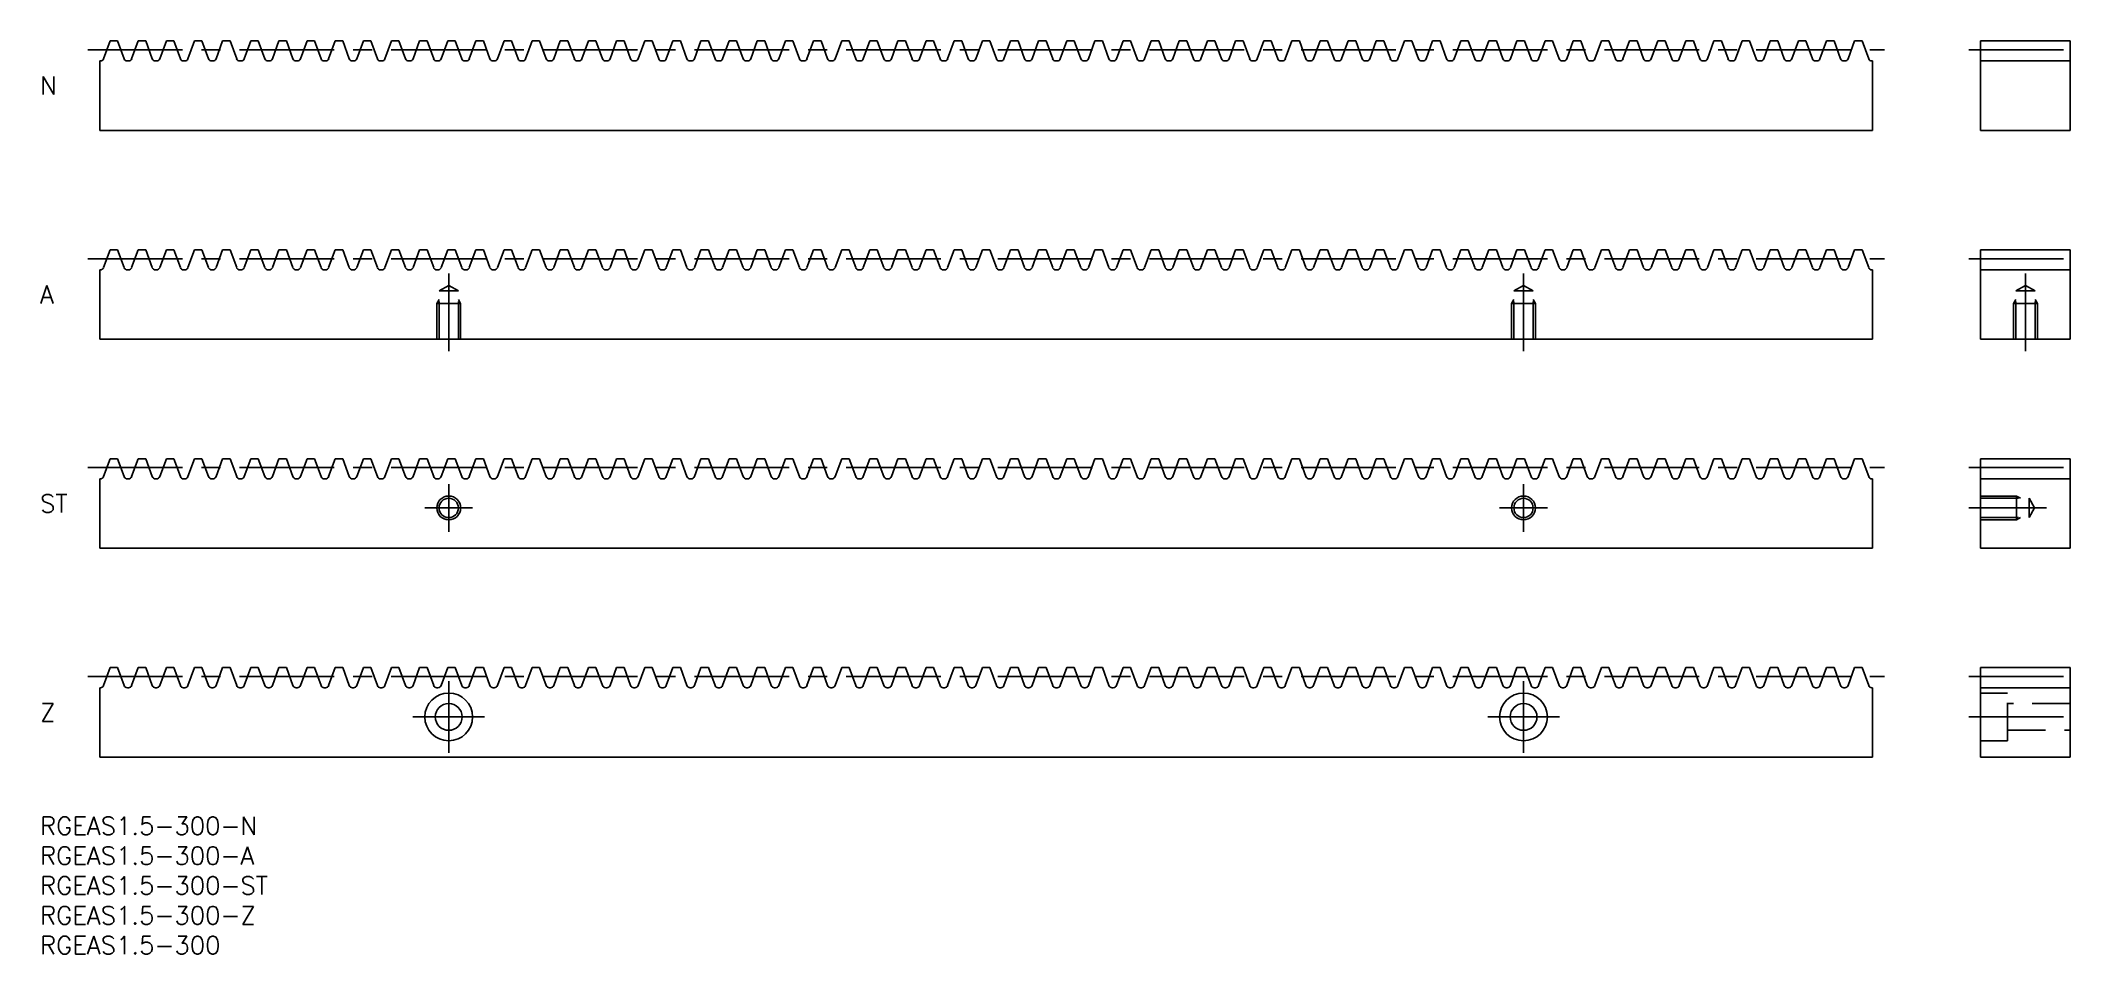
# Model space of a CAD drawing. Extents: x 0 to 342, y -23 to 130.
import ezdxf

# ---------------------------------------------------------------- set-up
doc = ezdxf.new("R2010")
doc.units = 0
doc.header["$LTSCALE"] = 0.5
doc.linetypes.add('CENTER', pattern=[50.8, 31.75, -6.35, 6.35, -6.35])
doc.linetypes.add('DASHED', pattern=[19.05, 12.7, -6.35])
for name, color, linetype in [('MSM_CENTER', 1, 'CENTER'), ('MSM_CONTINUOUS', 7, 'CONTINUOUS'), ('MSM_DASHED', 4, 'DASHED'), ('MSM_NARROW', 5, 'CONTINUOUS'), ('MSM_PART_NUMBER', 7, 'CONTINUOUS')]:
    doc.layers.add(name, color=color, linetype=linetype)
doc.styles.get("Standard").update_dxf_attribs({"font": 'txt.shx', "height": 3, "bigfont": 'bigfont.shx'})

msp = doc.modelspace()

# ---------------------------------------------------------------- texts
at = {"layer": 'MSM_PART_NUMBER', "linetype": 'CONTINUOUS'}
for s, p in [('N', (0, 121)), ('A', (0, 86)), ('ST', (0, 51)), ('Z', (0, 16)), ('RGEAS1.5-300-N', (0, -3)), ('RGEAS1.5-300-A', (0, -8)), ('RGEAS1.5-300-ST', (0, -13)), ('RGEAS1.5-300-Z', (0, -18)), ('RGEAS1.5-300', (0, -23))]:
    msp.add_text(s, height=3, dxfattribs=at).set_placement(p)

# ---------------------------------------------------------------- linework, layer by layer
at = {"layer": 'MSM_CENTER'}
for p, q in [((8, 128.5), (308.88, 128.5)), ((323, 128.5), (342, 128.5)), ((8, 93.5), (308.88, 93.5)), ((323, 93.5), (342, 93.5)), ((68.44, 78), (68.44, 91.04)), ((248.44, 78), (248.44, 91.04)), ((332.5, 78), (332.5, 91.04)), ((8, 58.5), (308.88, 58.5)), ((323, 58.5), (342, 58.5)), ((68.44, 55.75), (68.44, 47.75)), ((248.44, 55.75), (248.44, 47.75)), ((64.44, 51.75), (72.44, 51.75)), ((244.44, 51.75), (252.44, 51.75)), ((323, 51.75), (336.04, 51.75)), ((8, 23.5), (308.88, 23.5)), ((68.44, 10.75), (68.44, 22.75)), ((248.44, 10.75), (248.44, 22.75)), ((323, 23.5), (342, 23.5)), ((74.44, 16.75), (62.44, 16.75)), ((254.44, 16.75), (242.44, 16.75)), ((323, 16.75), (342, 16.75))]:
    msp.add_line(p, q, dxfattribs=at)
at = {"layer": 'MSM_CONTINUOUS'}
for p, q in [((10.63, 127), (11.72, 130)), ((12.99, 130), (11.72, 130)), ((12.99, 130), (14.08, 127)), ((15.34, 127), (16.44, 130)), ((17.7, 130), (16.44, 130)), ((17.7, 130), (18.79, 127)), ((20.06, 127), (21.15, 130)), ((22.41, 130), (21.15, 130)), ((22.41, 130), (23.5, 127)), ((24.77, 127), (25.86, 130)), ((27.12, 130), (25.86, 130)), ((27.12, 130), (28.22, 127)), ((29.48, 127), (30.57, 130)), ((31.84, 130), (30.57, 130)), ((31.84, 130), (32.93, 127)), ((34.19, 127), (35.29, 130)), ((36.55, 130), (35.29, 130)), ((36.55, 130), (37.64, 127)), ((38.91, 127), (40, 130)), ((41.26, 130), (40, 130)), ((41.26, 130), (42.35, 127)), ((43.62, 127), (44.71, 130)), ((45.97, 130), (44.71, 130)), ((45.97, 130), (47.07, 127)), ((48.33, 127), (49.42, 130)), ((50.69, 130), (49.42, 130)), ((50.69, 130), (51.78, 127)), ((53.04, 127), (54.14, 130)), ((55.4, 130), (54.14, 130)), ((55.4, 130), (56.49, 127)), ((57.76, 127), (58.85, 130)), ((60.11, 130), (58.85, 130)), ((60.11, 130), (61.2, 127)), ((62.47, 127), (63.56, 130)), ((64.82, 130), (63.56, 130)), ((64.82, 130), (65.92, 127)), ((67.18, 127), (68.27, 130)), ((69.54, 130), (68.27, 130)), ((69.54, 130), (70.63, 127)), ((71.89, 127), (72.98, 130)), ((74.25, 130), (72.98, 130)), ((74.25, 130), (75.34, 127)), ((76.61, 127), (77.7, 130)), ((78.96, 130), (77.7, 130)), ((78.96, 130), (80.05, 127)), ((81.32, 127), (82.41, 130)), ((83.67, 130), (82.41, 130)), ((83.67, 130), (84.77, 127)), ((86.03, 127), (87.12, 130)), ((88.39, 130), (87.12, 130)), ((88.39, 130), (89.48, 127)), ((90.74, 127), (91.83, 130)), ((93.1, 130), (91.83, 130)), ((93.1, 130), (94.19, 127)), ((95.45, 127), (96.55, 130)), ((97.81, 130), (96.55, 130)), ((97.81, 130), (98.9, 127)), ((100.17, 127), (101.26, 130)), ((102.52, 130), (101.26, 130)), ((102.52, 130), (103.62, 127)), ((104.88, 127), (105.97, 130)), ((107.24, 130), (105.97, 130)), ((107.24, 130), (108.33, 127)), ((109.59, 127), (110.68, 130)), ((111.95, 130), (110.68, 130)), ((111.95, 130), (113.04, 127)), ((114.3, 127), (115.4, 130)), ((116.66, 130), (115.4, 130)), ((116.66, 130), (117.75, 127)), ((119.02, 127), (120.11, 130)), ((121.37, 130), (120.11, 130)), ((121.37, 130), (122.46, 127)), ((123.73, 127), (124.82, 130)), ((126.09, 130), (124.82, 130)), ((126.09, 130), (127.18, 127)), ((128.44, 127), (129.53, 130)), ((130.8, 130), (129.53, 130)), ((130.8, 130), (131.89, 127)), ((133.15, 127), (134.25, 130)), ((135.51, 130), (134.25, 130)), ((135.51, 130), (136.6, 127)), ((137.87, 127), (138.96, 130)), ((140.22, 130), (138.96, 130)), ((140.22, 130), (141.31, 127)), ((142.58, 127), (143.67, 130)), ((144.93, 130), (143.67, 130)), ((144.93, 130), (146.03, 127)), ((147.29, 127), (148.38, 130)), ((149.65, 130), (148.38, 130)), ((149.65, 130), (150.74, 127)), ((152, 127), (153.1, 130)), ((154.36, 130), (153.1, 130)), ((154.36, 130), (155.45, 127)), ((156.72, 127), (157.81, 130)), ((159.07, 130), (157.81, 130)), ((159.07, 130), (160.16, 127)), ((161.43, 127), (162.52, 130)), ((163.78, 130), (162.52, 130)), ((163.78, 130), (164.88, 127)), ((166.14, 127), (167.23, 130)), ((168.5, 130), (167.23, 130)), ((168.5, 130), (169.59, 127)), ((170.85, 127), (171.95, 130)), ((173.21, 130), (171.95, 130)), ((173.21, 130), (174.3, 127)), ((175.57, 127), (176.66, 130)), ((177.92, 130), (176.66, 130)), ((177.92, 130), (179.01, 127)), ((180.28, 127), (181.37, 130)), ((182.63, 130), (181.37, 130)), ((182.63, 130), (183.73, 127)), ((184.99, 127), (186.08, 130)), ((187.35, 130), (186.08, 130)), ((187.35, 130), (188.44, 127)), ((189.7, 127), (190.79, 130)), ((192.06, 130), (190.79, 130)), ((192.06, 130), (193.15, 127)), ((194.42, 127), (195.51, 130)), ((196.77, 130), (195.51, 130)), ((196.77, 130), (197.86, 127)), ((199.13, 127), (200.22, 130)), ((201.48, 130), (200.22, 130)), ((201.48, 130), (202.58, 127)), ((203.84, 127), (204.93, 130)), ((206.2, 130), (204.93, 130)), ((206.2, 130), (207.29, 127)), ((208.55, 127), (209.64, 130)), ((210.91, 130), (209.64, 130)), ((210.91, 130), (212, 127)), ((213.26, 127), (214.36, 130)), ((215.62, 130), (214.36, 130)), ((215.62, 130), (216.71, 127)), ((217.98, 127), (219.07, 130)), ((220.33, 130), (219.07, 130)), ((220.33, 130), (221.43, 127)), ((222.69, 127), (223.78, 130)), ((225.05, 130), (223.78, 130)), ((225.05, 130), (226.14, 127)), ((227.4, 127), (228.49, 130)), ((229.76, 130), (228.49, 130)), ((229.76, 130), (230.85, 127)), ((232.11, 127), (233.21, 130)), ((234.47, 130), (233.21, 130)), ((234.47, 130), (235.56, 127)), ((236.83, 127), (237.92, 130)), ((239.18, 130), (237.92, 130)), ((239.18, 130), (240.27, 127)), ((241.54, 127), (242.63, 130)), ((243.9, 130), (242.63, 130)), ((243.9, 130), (244.99, 127)), ((246.25, 127), (247.34, 130)), ((248.61, 130), (247.34, 130)), ((248.61, 130), (249.7, 127)), ((250.96, 127), (252.06, 130)), ((253.32, 130), (252.06, 130)), ((253.32, 130), (254.41, 127)), ((255.68, 127), (256.77, 130)), ((258.03, 130), (256.77, 130)), ((258.03, 130), (259.12, 127)), ((260.39, 127), (261.48, 130)), ((262.74, 130), (261.48, 130)), ((262.74, 130), (263.84, 127)), ((265.1, 127), (266.19, 130)), ((267.46, 130), (266.19, 130)), ((267.46, 130), (268.55, 127)), ((269.81, 127), (270.91, 130)), ((272.17, 130), (270.91, 130)), ((272.17, 130), (273.26, 127)), ((274.53, 127), (275.62, 130)), ((276.88, 130), (275.62, 130)), ((276.88, 130), (277.97, 127)), ((279.24, 127), (280.33, 130)), ((281.59, 130), (280.33, 130)), ((281.59, 130), (282.69, 127)), ((283.95, 127), (285.04, 130)), ((286.31, 130), (285.04, 130)), ((286.31, 130), (287.4, 127)), ((288.66, 127), (289.76, 130)), ((291.02, 130), (289.76, 130)), ((291.02, 130), (292.11, 127)), ((293.38, 127), (294.47, 130)), ((295.73, 130), (294.47, 130)), ((295.73, 130), (296.82, 127)), ((298.09, 127), (299.18, 130)), ((300.44, 130), (299.18, 130)), ((300.44, 130), (301.54, 127)), ((302.8, 127), (303.89, 130)), ((305.16, 130), (303.89, 130)), ((305.16, 130), (306.25, 127)), ((325, 130), (340, 130)), ((325, 115), (325, 130)), ((340, 115), (340, 130)), ((10, 126.62), (10.1, 126.62)), ((10, 126.62), (10, 115)), ((14.62, 126.62), (14.81, 126.62)), ((19.33, 126.62), (19.52, 126.62)), ((24.04, 126.62), (24.23, 126.62)), ((28.75, 126.62), (28.95, 126.62)), ((33.46, 126.62), (33.66, 126.62)), ((38.18, 126.62), (38.37, 126.62)), ((42.89, 126.62), (43.08, 126.62)), ((47.6, 126.62), (47.8, 126.62)), ((52.31, 126.62), (52.51, 126.62)), ((57.03, 126.62), (57.22, 126.62)), ((61.74, 126.62), (61.93, 126.62)), ((66.45, 126.62), (66.64, 126.62)), ((71.16, 126.62), (71.36, 126.62)), ((75.88, 126.62), (76.07, 126.62)), ((80.59, 126.62), (80.78, 126.62)), ((85.3, 126.62), (85.49, 126.62)), ((90.01, 126.62), (90.21, 126.62)), ((94.73, 126.62), (94.92, 126.62)), ((99.44, 126.62), (99.63, 126.62)), ((104.15, 126.62), (104.34, 126.62)), ((108.86, 126.62), (109.06, 126.62)), ((113.58, 126.62), (113.77, 126.62)), ((118.29, 126.62), (118.48, 126.62)), ((123, 126.62), (123.19, 126.62)), ((127.71, 126.62), (127.91, 126.62)), ((132.43, 126.62), (132.62, 126.62)), ((137.14, 126.62), (137.33, 126.62)), ((141.85, 126.62), (142.04, 126.62)), ((146.56, 126.62), (146.76, 126.62)), ((151.27, 126.62), (151.47, 126.62)), ((155.99, 126.62), (156.18, 126.62)), ((160.7, 126.62), (160.89, 126.62)), ((165.41, 126.62), (165.61, 126.62)), ((170.12, 126.62), (170.32, 126.62)), ((174.84, 126.62), (175.03, 126.62)), ((179.55, 126.62), (179.74, 126.62)), ((184.26, 126.62), (184.45, 126.62)), ((188.97, 126.62), (189.17, 126.62)), ((193.69, 126.62), (193.88, 126.62)), ((198.4, 126.62), (198.59, 126.62)), ((203.11, 126.62), (203.3, 126.62)), ((207.82, 126.62), (208.02, 126.62)), ((212.54, 126.62), (212.73, 126.62)), ((217.25, 126.62), (217.44, 126.62)), ((221.96, 126.62), (222.15, 126.62)), ((226.67, 126.62), (226.87, 126.62)), ((231.39, 126.62), (231.58, 126.62)), ((236.1, 126.62), (236.29, 126.62)), ((240.81, 126.62), (241, 126.62)), ((245.52, 126.62), (245.72, 126.62)), ((250.24, 126.62), (250.43, 126.62)), ((254.95, 126.62), (255.14, 126.62)), ((259.66, 126.62), (259.85, 126.62)), ((264.37, 126.62), (264.57, 126.62)), ((269.08, 126.62), (269.28, 126.62)), ((273.8, 126.62), (273.99, 126.62)), ((278.51, 126.62), (278.7, 126.62)), ((283.22, 126.62), (283.42, 126.62)), ((287.93, 126.62), (288.13, 126.62)), ((292.65, 126.62), (292.84, 126.62)), ((297.36, 126.62), (297.55, 126.62)), ((302.07, 126.62), (302.26, 126.62)), ((306.78, 126.62), (306.88, 126.62)), ((306.88, 115), (306.88, 126.62)), ((325, 126.62), (340, 126.62)), ((10, 115), (306.88, 115)), ((325, 115), (340, 115)), ((10.63, 92), (11.72, 95)), ((12.99, 95), (11.72, 95)), ((12.99, 95), (14.08, 92)), ((15.34, 92), (16.44, 95)), ((17.7, 95), (16.44, 95)), ((17.7, 95), (18.79, 92)), ((20.06, 92), (21.15, 95)), ((22.41, 95), (21.15, 95)), ((22.41, 95), (23.5, 92)), ((24.77, 92), (25.86, 95)), ((27.12, 95), (25.86, 95)), ((27.12, 95), (28.22, 92)), ((29.48, 92), (30.57, 95)), ((31.84, 95), (30.57, 95)), ((31.84, 95), (32.93, 92)), ((34.19, 92), (35.29, 95)), ((36.55, 95), (35.29, 95)), ((36.55, 95), (37.64, 92)), ((38.91, 92), (40, 95)), ((41.26, 95), (40, 95)), ((41.26, 95), (42.35, 92)), ((43.62, 92), (44.71, 95)), ((45.97, 95), (44.71, 95)), ((45.97, 95), (47.07, 92)), ((48.33, 92), (49.42, 95)), ((50.69, 95), (49.42, 95)), ((50.69, 95), (51.78, 92)), ((53.04, 92), (54.14, 95)), ((55.4, 95), (54.14, 95)), ((55.4, 95), (56.49, 92)), ((57.76, 92), (58.85, 95)), ((60.11, 95), (58.85, 95)), ((60.11, 95), (61.2, 92)), ((62.47, 92), (63.56, 95)), ((64.82, 95), (63.56, 95)), ((64.82, 95), (65.92, 92)), ((67.18, 92), (68.27, 95)), ((69.54, 95), (68.27, 95)), ((69.54, 95), (70.63, 92)), ((71.89, 92), (72.98, 95)), ((74.25, 95), (72.98, 95)), ((74.25, 95), (75.34, 92)), ((76.61, 92), (77.7, 95)), ((78.96, 95), (77.7, 95)), ((78.96, 95), (80.05, 92)), ((81.32, 92), (82.41, 95)), ((83.67, 95), (82.41, 95)), ((83.67, 95), (84.77, 92)), ((86.03, 92), (87.12, 95)), ((88.39, 95), (87.12, 95)), ((88.39, 95), (89.48, 92)), ((90.74, 92), (91.83, 95)), ((93.1, 95), (91.83, 95)), ((93.1, 95), (94.19, 92)), ((95.45, 92), (96.55, 95)), ((97.81, 95), (96.55, 95)), ((97.81, 95), (98.9, 92)), ((100.17, 92), (101.26, 95)), ((102.52, 95), (101.26, 95)), ((102.52, 95), (103.62, 92)), ((104.88, 92), (105.97, 95)), ((107.24, 95), (105.97, 95)), ((107.24, 95), (108.33, 92)), ((109.59, 92), (110.68, 95)), ((111.95, 95), (110.68, 95)), ((111.95, 95), (113.04, 92)), ((114.3, 92), (115.4, 95)), ((116.66, 95), (115.4, 95)), ((116.66, 95), (117.75, 92)), ((119.02, 92), (120.11, 95)), ((121.37, 95), (120.11, 95)), ((121.37, 95), (122.46, 92)), ((123.73, 92), (124.82, 95)), ((126.09, 95), (124.82, 95)), ((126.09, 95), (127.18, 92)), ((128.44, 92), (129.53, 95)), ((130.8, 95), (129.53, 95)), ((130.8, 95), (131.89, 92)), ((133.15, 92), (134.25, 95)), ((135.51, 95), (134.25, 95)), ((135.51, 95), (136.6, 92)), ((137.87, 92), (138.96, 95)), ((140.22, 95), (138.96, 95)), ((140.22, 95), (141.31, 92)), ((142.58, 92), (143.67, 95)), ((144.93, 95), (143.67, 95)), ((144.93, 95), (146.03, 92)), ((147.29, 92), (148.38, 95)), ((149.65, 95), (148.38, 95)), ((149.65, 95), (150.74, 92)), ((152, 92), (153.1, 95)), ((154.36, 95), (153.1, 95)), ((154.36, 95), (155.45, 92)), ((156.72, 92), (157.81, 95)), ((159.07, 95), (157.81, 95)), ((159.07, 95), (160.16, 92)), ((161.43, 92), (162.52, 95)), ((163.78, 95), (162.52, 95)), ((163.78, 95), (164.88, 92)), ((166.14, 92), (167.23, 95)), ((168.5, 95), (167.23, 95)), ((168.5, 95), (169.59, 92)), ((170.85, 92), (171.95, 95)), ((173.21, 95), (171.95, 95)), ((173.21, 95), (174.3, 92)), ((175.57, 92), (176.66, 95)), ((177.92, 95), (176.66, 95)), ((177.92, 95), (179.01, 92)), ((180.28, 92), (181.37, 95)), ((182.63, 95), (181.37, 95)), ((182.63, 95), (183.73, 92)), ((184.99, 92), (186.08, 95)), ((187.35, 95), (186.08, 95)), ((187.35, 95), (188.44, 92)), ((189.7, 92), (190.79, 95)), ((192.06, 95), (190.79, 95)), ((192.06, 95), (193.15, 92)), ((194.42, 92), (195.51, 95)), ((196.77, 95), (195.51, 95)), ((196.77, 95), (197.86, 92)), ((199.13, 92), (200.22, 95)), ((201.48, 95), (200.22, 95)), ((201.48, 95), (202.58, 92)), ((203.84, 92), (204.93, 95)), ((206.2, 95), (204.93, 95)), ((206.2, 95), (207.29, 92)), ((208.55, 92), (209.64, 95)), ((210.91, 95), (209.64, 95)), ((210.91, 95), (212, 92)), ((213.26, 92), (214.36, 95)), ((215.62, 95), (214.36, 95)), ((215.62, 95), (216.71, 92)), ((217.98, 92), (219.07, 95)), ((220.33, 95), (219.07, 95)), ((220.33, 95), (221.43, 92)), ((222.69, 92), (223.78, 95)), ((225.05, 95), (223.78, 95)), ((225.05, 95), (226.14, 92)), ((227.4, 92), (228.49, 95)), ((229.76, 95), (228.49, 95)), ((229.76, 95), (230.85, 92)), ((232.11, 92), (233.21, 95)), ((234.47, 95), (233.21, 95)), ((234.47, 95), (235.56, 92)), ((236.83, 92), (237.92, 95)), ((239.18, 95), (237.92, 95)), ((239.18, 95), (240.27, 92)), ((241.54, 92), (242.63, 95)), ((243.9, 95), (242.63, 95)), ((243.9, 95), (244.99, 92)), ((246.25, 92), (247.34, 95)), ((248.61, 95), (247.34, 95)), ((248.61, 95), (249.7, 92)), ((250.96, 92), (252.06, 95)), ((253.32, 95), (252.06, 95)), ((253.32, 95), (254.41, 92)), ((255.68, 92), (256.77, 95)), ((258.03, 95), (256.77, 95)), ((258.03, 95), (259.12, 92)), ((260.39, 92), (261.48, 95)), ((262.74, 95), (261.48, 95)), ((262.74, 95), (263.84, 92)), ((265.1, 92), (266.19, 95)), ((267.46, 95), (266.19, 95)), ((267.46, 95), (268.55, 92)), ((269.81, 92), (270.91, 95)), ((272.17, 95), (270.91, 95)), ((272.17, 95), (273.26, 92)), ((274.53, 92), (275.62, 95)), ((276.88, 95), (275.62, 95)), ((276.88, 95), (277.97, 92)), ((279.24, 92), (280.33, 95)), ((281.59, 95), (280.33, 95)), ((281.59, 95), (282.69, 92)), ((283.95, 92), (285.04, 95)), ((286.31, 95), (285.04, 95)), ((286.31, 95), (287.4, 92)), ((288.66, 92), (289.76, 95)), ((291.02, 95), (289.76, 95)), ((291.02, 95), (292.11, 92)), ((293.38, 92), (294.47, 95)), ((295.73, 95), (294.47, 95)), ((295.73, 95), (296.82, 92)), ((298.09, 92), (299.18, 95)), ((300.44, 95), (299.18, 95)), ((300.44, 95), (301.54, 92)), ((302.8, 92), (303.89, 95)), ((305.16, 95), (303.89, 95)), ((305.16, 95), (306.25, 92)), ((325, 95), (340, 95)), ((325, 80), (325, 95)), ((340, 80), (340, 95)), ((10, 91.62), (10.1, 91.62)), ((10, 91.62), (10, 80)), ((14.62, 91.62), (14.81, 91.62)), ((19.33, 91.62), (19.52, 91.62)), ((24.04, 91.62), (24.23, 91.62)), ((28.75, 91.62), (28.95, 91.62)), ((33.46, 91.62), (33.66, 91.62)), ((38.18, 91.62), (38.37, 91.62)), ((42.89, 91.62), (43.08, 91.62)), ((47.6, 91.62), (47.8, 91.62)), ((52.31, 91.62), (52.51, 91.62)), ((57.03, 91.62), (57.22, 91.62)), ((61.74, 91.62), (61.93, 91.62)), ((66.45, 91.62), (66.64, 91.62)), ((71.16, 91.62), (71.36, 91.62)), ((75.88, 91.62), (76.07, 91.62)), ((80.59, 91.62), (80.78, 91.62)), ((85.3, 91.62), (85.49, 91.62)), ((90.01, 91.62), (90.21, 91.62)), ((94.73, 91.62), (94.92, 91.62)), ((99.44, 91.62), (99.63, 91.62)), ((104.15, 91.62), (104.34, 91.62)), ((108.86, 91.62), (109.06, 91.62)), ((113.58, 91.62), (113.77, 91.62)), ((118.29, 91.62), (118.48, 91.62)), ((123, 91.62), (123.19, 91.62)), ((127.71, 91.62), (127.91, 91.62)), ((132.43, 91.62), (132.62, 91.62)), ((137.14, 91.62), (137.33, 91.62)), ((141.85, 91.62), (142.04, 91.62)), ((146.56, 91.62), (146.76, 91.62)), ((151.27, 91.62), (151.47, 91.62)), ((155.99, 91.62), (156.18, 91.62)), ((160.7, 91.62), (160.89, 91.62)), ((165.41, 91.62), (165.61, 91.62)), ((170.12, 91.62), (170.32, 91.62)), ((174.84, 91.62), (175.03, 91.62)), ((179.55, 91.62), (179.74, 91.62)), ((184.26, 91.62), (184.45, 91.62)), ((188.97, 91.62), (189.17, 91.62)), ((193.69, 91.62), (193.88, 91.62)), ((198.4, 91.62), (198.59, 91.62)), ((203.11, 91.62), (203.3, 91.62)), ((207.82, 91.62), (208.02, 91.62)), ((212.54, 91.62), (212.73, 91.62)), ((217.25, 91.62), (217.44, 91.62)), ((221.96, 91.62), (222.15, 91.62)), ((226.67, 91.62), (226.87, 91.62)), ((231.39, 91.62), (231.58, 91.62)), ((236.1, 91.62), (236.29, 91.62)), ((240.81, 91.62), (241, 91.62)), ((245.52, 91.62), (245.72, 91.62)), ((250.24, 91.62), (250.43, 91.62)), ((254.95, 91.62), (255.14, 91.62)), ((259.66, 91.62), (259.85, 91.62)), ((264.37, 91.62), (264.57, 91.62)), ((269.08, 91.62), (269.28, 91.62)), ((273.8, 91.62), (273.99, 91.62)), ((278.51, 91.62), (278.7, 91.62)), ((283.22, 91.62), (283.42, 91.62)), ((287.93, 91.62), (288.13, 91.62)), ((292.65, 91.62), (292.84, 91.62)), ((297.36, 91.62), (297.55, 91.62)), ((302.07, 91.62), (302.26, 91.62)), ((306.78, 91.62), (306.88, 91.62)), ((306.88, 80), (306.88, 91.62)), ((325, 91.62), (340, 91.62)), ((10, 80), (306.88, 80)), ((325, 80), (340, 80)), ((10.63, 57), (11.72, 60)), ((12.99, 60), (11.72, 60)), ((12.99, 60), (14.08, 57)), ((15.34, 57), (16.44, 60)), ((17.7, 60), (16.44, 60)), ((17.7, 60), (18.79, 57)), ((20.06, 57), (21.15, 60)), ((22.41, 60), (21.15, 60)), ((22.41, 60), (23.5, 57)), ((24.77, 57), (25.86, 60)), ((27.12, 60), (25.86, 60)), ((27.12, 60), (28.22, 57)), ((29.48, 57), (30.57, 60)), ((31.84, 60), (30.57, 60)), ((31.84, 60), (32.93, 57)), ((34.19, 57), (35.29, 60)), ((36.55, 60), (35.29, 60)), ((36.55, 60), (37.64, 57)), ((38.91, 57), (40, 60)), ((41.26, 60), (40, 60)), ((41.26, 60), (42.35, 57)), ((43.62, 57), (44.71, 60)), ((45.97, 60), (44.71, 60)), ((45.97, 60), (47.07, 57)), ((48.33, 57), (49.42, 60)), ((50.69, 60), (49.42, 60)), ((50.69, 60), (51.78, 57)), ((53.04, 57), (54.14, 60)), ((55.4, 60), (54.14, 60)), ((55.4, 60), (56.49, 57)), ((57.76, 57), (58.85, 60)), ((60.11, 60), (58.85, 60)), ((60.11, 60), (61.2, 57)), ((62.47, 57), (63.56, 60)), ((64.82, 60), (63.56, 60)), ((64.82, 60), (65.92, 57)), ((67.18, 57), (68.27, 60)), ((69.54, 60), (68.27, 60)), ((69.54, 60), (70.63, 57)), ((71.89, 57), (72.98, 60)), ((74.25, 60), (72.98, 60)), ((74.25, 60), (75.34, 57)), ((76.61, 57), (77.7, 60)), ((78.96, 60), (77.7, 60)), ((78.96, 60), (80.05, 57)), ((81.32, 57), (82.41, 60)), ((83.67, 60), (82.41, 60)), ((83.67, 60), (84.77, 57)), ((86.03, 57), (87.12, 60)), ((88.39, 60), (87.12, 60)), ((88.39, 60), (89.48, 57)), ((90.74, 57), (91.83, 60)), ((93.1, 60), (91.83, 60)), ((93.1, 60), (94.19, 57)), ((95.45, 57), (96.55, 60)), ((97.81, 60), (96.55, 60)), ((97.81, 60), (98.9, 57)), ((100.17, 57), (101.26, 60)), ((102.52, 60), (101.26, 60)), ((102.52, 60), (103.62, 57)), ((104.88, 57), (105.97, 60)), ((107.24, 60), (105.97, 60)), ((107.24, 60), (108.33, 57)), ((109.59, 57), (110.68, 60)), ((111.95, 60), (110.68, 60)), ((111.95, 60), (113.04, 57)), ((114.3, 57), (115.4, 60)), ((116.66, 60), (115.4, 60)), ((116.66, 60), (117.75, 57)), ((119.02, 57), (120.11, 60)), ((121.37, 60), (120.11, 60)), ((121.37, 60), (122.46, 57)), ((123.73, 57), (124.82, 60)), ((126.09, 60), (124.82, 60)), ((126.09, 60), (127.18, 57)), ((128.44, 57), (129.53, 60)), ((130.8, 60), (129.53, 60)), ((130.8, 60), (131.89, 57)), ((133.15, 57), (134.25, 60)), ((135.51, 60), (134.25, 60)), ((135.51, 60), (136.6, 57)), ((137.87, 57), (138.96, 60)), ((140.22, 60), (138.96, 60)), ((140.22, 60), (141.31, 57)), ((142.58, 57), (143.67, 60)), ((144.93, 60), (143.67, 60)), ((144.93, 60), (146.03, 57)), ((147.29, 57), (148.38, 60)), ((149.65, 60), (148.38, 60)), ((149.65, 60), (150.74, 57)), ((152, 57), (153.1, 60)), ((154.36, 60), (153.1, 60)), ((154.36, 60), (155.45, 57)), ((156.72, 57), (157.81, 60)), ((159.07, 60), (157.81, 60)), ((159.07, 60), (160.16, 57)), ((161.43, 57), (162.52, 60)), ((163.78, 60), (162.52, 60)), ((163.78, 60), (164.88, 57)), ((166.14, 57), (167.23, 60)), ((168.5, 60), (167.23, 60)), ((168.5, 60), (169.59, 57)), ((170.85, 57), (171.95, 60)), ((173.21, 60), (171.95, 60)), ((173.21, 60), (174.3, 57)), ((175.57, 57), (176.66, 60)), ((177.92, 60), (176.66, 60)), ((177.92, 60), (179.01, 57)), ((180.28, 57), (181.37, 60)), ((182.63, 60), (181.37, 60)), ((182.63, 60), (183.73, 57)), ((184.99, 57), (186.08, 60)), ((187.35, 60), (186.08, 60)), ((187.35, 60), (188.44, 57)), ((189.7, 57), (190.79, 60)), ((192.06, 60), (190.79, 60)), ((192.06, 60), (193.15, 57)), ((194.42, 57), (195.51, 60)), ((196.77, 60), (195.51, 60)), ((196.77, 60), (197.86, 57)), ((199.13, 57), (200.22, 60)), ((201.48, 60), (200.22, 60)), ((201.48, 60), (202.58, 57)), ((203.84, 57), (204.93, 60)), ((206.2, 60), (204.93, 60)), ((206.2, 60), (207.29, 57)), ((208.55, 57), (209.64, 60)), ((210.91, 60), (209.64, 60)), ((210.91, 60), (212, 57)), ((213.26, 57), (214.36, 60)), ((215.62, 60), (214.36, 60)), ((215.62, 60), (216.71, 57)), ((217.98, 57), (219.07, 60)), ((220.33, 60), (219.07, 60)), ((220.33, 60), (221.43, 57)), ((222.69, 57), (223.78, 60)), ((225.05, 60), (223.78, 60)), ((225.05, 60), (226.14, 57)), ((227.4, 57), (228.49, 60)), ((229.76, 60), (228.49, 60)), ((229.76, 60), (230.85, 57)), ((232.11, 57), (233.21, 60)), ((234.47, 60), (233.21, 60)), ((234.47, 60), (235.56, 57)), ((236.83, 57), (237.92, 60)), ((239.18, 60), (237.92, 60)), ((239.18, 60), (240.27, 57)), ((241.54, 57), (242.63, 60)), ((243.9, 60), (242.63, 60)), ((243.9, 60), (244.99, 57)), ((246.25, 57), (247.34, 60)), ((248.61, 60), (247.34, 60)), ((248.61, 60), (249.7, 57)), ((250.96, 57), (252.06, 60)), ((253.32, 60), (252.06, 60)), ((253.32, 60), (254.41, 57)), ((255.68, 57), (256.77, 60)), ((258.03, 60), (256.77, 60)), ((258.03, 60), (259.12, 57)), ((260.39, 57), (261.48, 60)), ((262.74, 60), (261.48, 60)), ((262.74, 60), (263.84, 57)), ((265.1, 57), (266.19, 60)), ((267.46, 60), (266.19, 60)), ((267.46, 60), (268.55, 57)), ((269.81, 57), (270.91, 60)), ((272.17, 60), (270.91, 60)), ((272.17, 60), (273.26, 57)), ((274.53, 57), (275.62, 60)), ((276.88, 60), (275.62, 60)), ((276.88, 60), (277.97, 57)), ((279.24, 57), (280.33, 60)), ((281.59, 60), (280.33, 60)), ((281.59, 60), (282.69, 57)), ((283.95, 57), (285.04, 60)), ((286.31, 60), (285.04, 60)), ((286.31, 60), (287.4, 57)), ((288.66, 57), (289.76, 60)), ((291.02, 60), (289.76, 60)), ((291.02, 60), (292.11, 57)), ((293.38, 57), (294.47, 60)), ((295.73, 60), (294.47, 60)), ((295.73, 60), (296.82, 57)), ((298.09, 57), (299.18, 60)), ((300.44, 60), (299.18, 60)), ((300.44, 60), (301.54, 57)), ((302.8, 57), (303.89, 60)), ((305.16, 60), (303.89, 60)), ((305.16, 60), (306.25, 57)), ((325, 60), (340, 60)), ((325, 45), (325, 60)), ((340, 45), (340, 60)), ((10, 56.62), (10.1, 56.62)), ((10, 56.62), (10, 45)), ((14.62, 56.62), (14.81, 56.62)), ((19.33, 56.62), (19.52, 56.62)), ((24.04, 56.62), (24.23, 56.62)), ((28.75, 56.62), (28.95, 56.62)), ((33.46, 56.62), (33.66, 56.62)), ((38.18, 56.62), (38.37, 56.62)), ((42.89, 56.62), (43.08, 56.62)), ((47.6, 56.62), (47.8, 56.62)), ((52.31, 56.62), (52.51, 56.62)), ((57.03, 56.62), (57.22, 56.62)), ((61.74, 56.62), (61.93, 56.62)), ((66.45, 56.62), (66.64, 56.62)), ((71.16, 56.62), (71.36, 56.62)), ((75.88, 56.62), (76.07, 56.62)), ((80.59, 56.62), (80.78, 56.62)), ((85.3, 56.62), (85.49, 56.62)), ((90.01, 56.62), (90.21, 56.62)), ((94.73, 56.62), (94.92, 56.62)), ((99.44, 56.62), (99.63, 56.62)), ((104.15, 56.62), (104.34, 56.62)), ((108.86, 56.62), (109.06, 56.62)), ((113.58, 56.62), (113.77, 56.62)), ((118.29, 56.62), (118.48, 56.62)), ((123, 56.62), (123.19, 56.62)), ((127.71, 56.62), (127.91, 56.62)), ((132.43, 56.62), (132.62, 56.62)), ((137.14, 56.62), (137.33, 56.62)), ((141.85, 56.62), (142.04, 56.62)), ((146.56, 56.62), (146.76, 56.62)), ((151.27, 56.62), (151.47, 56.62)), ((155.99, 56.62), (156.18, 56.62)), ((160.7, 56.62), (160.89, 56.62)), ((165.41, 56.62), (165.61, 56.62)), ((170.12, 56.62), (170.32, 56.62)), ((174.84, 56.62), (175.03, 56.62)), ((179.55, 56.62), (179.74, 56.62)), ((184.26, 56.62), (184.45, 56.62)), ((188.97, 56.62), (189.17, 56.62)), ((193.69, 56.62), (193.88, 56.62)), ((198.4, 56.62), (198.59, 56.62)), ((203.11, 56.62), (203.3, 56.62)), ((207.82, 56.62), (208.02, 56.62)), ((212.54, 56.62), (212.73, 56.62)), ((217.25, 56.62), (217.44, 56.62)), ((221.96, 56.62), (222.15, 56.62)), ((226.67, 56.62), (226.87, 56.62)), ((231.39, 56.62), (231.58, 56.62)), ((236.1, 56.62), (236.29, 56.62)), ((240.81, 56.62), (241, 56.62)), ((245.52, 56.62), (245.72, 56.62)), ((250.24, 56.62), (250.43, 56.62)), ((254.95, 56.62), (255.14, 56.62)), ((259.66, 56.62), (259.85, 56.62)), ((264.37, 56.62), (264.57, 56.62)), ((269.08, 56.62), (269.28, 56.62)), ((273.8, 56.62), (273.99, 56.62)), ((278.51, 56.62), (278.7, 56.62)), ((283.22, 56.62), (283.42, 56.62)), ((287.93, 56.62), (288.13, 56.62)), ((292.65, 56.62), (292.84, 56.62)), ((297.36, 56.62), (297.55, 56.62)), ((302.07, 56.62), (302.26, 56.62)), ((306.78, 56.62), (306.88, 56.62)), ((306.88, 45), (306.88, 56.62)), ((325, 56.62), (340, 56.62)), ((10, 45), (306.88, 45)), ((325, 45), (340, 45)), ((10.63, 22), (11.72, 25)), ((12.99, 25), (11.72, 25)), ((12.99, 25), (14.08, 22)), ((15.34, 22), (16.44, 25)), ((17.7, 25), (16.44, 25)), ((17.7, 25), (18.79, 22)), ((20.06, 22), (21.15, 25)), ((22.41, 25), (21.15, 25)), ((22.41, 25), (23.5, 22)), ((24.77, 22), (25.86, 25)), ((27.12, 25), (25.86, 25)), ((27.12, 25), (28.22, 22)), ((29.48, 22), (30.57, 25)), ((31.84, 25), (30.57, 25)), ((31.84, 25), (32.93, 22)), ((34.19, 22), (35.29, 25)), ((36.55, 25), (35.29, 25)), ((36.55, 25), (37.64, 22)), ((38.91, 22), (40, 25)), ((41.26, 25), (40, 25)), ((41.26, 25), (42.35, 22)), ((43.62, 22), (44.71, 25)), ((45.97, 25), (44.71, 25)), ((45.97, 25), (47.07, 22)), ((48.33, 22), (49.42, 25)), ((50.69, 25), (49.42, 25)), ((50.69, 25), (51.78, 22)), ((53.04, 22), (54.14, 25)), ((55.4, 25), (54.14, 25)), ((55.4, 25), (56.49, 22)), ((57.76, 22), (58.85, 25)), ((60.11, 25), (58.85, 25)), ((60.11, 25), (61.2, 22)), ((62.47, 22), (63.56, 25)), ((64.82, 25), (63.56, 25)), ((64.82, 25), (65.92, 22)), ((67.18, 22), (68.27, 25)), ((69.54, 25), (68.27, 25)), ((69.54, 25), (70.63, 22)), ((71.89, 22), (72.98, 25)), ((74.25, 25), (72.98, 25)), ((74.25, 25), (75.34, 22)), ((76.61, 22), (77.7, 25)), ((78.96, 25), (77.7, 25)), ((78.96, 25), (80.05, 22)), ((81.32, 22), (82.41, 25)), ((83.67, 25), (82.41, 25)), ((83.67, 25), (84.77, 22)), ((86.03, 22), (87.12, 25)), ((88.39, 25), (87.12, 25)), ((88.39, 25), (89.48, 22)), ((90.74, 22), (91.83, 25)), ((93.1, 25), (91.83, 25)), ((93.1, 25), (94.19, 22)), ((95.45, 22), (96.55, 25)), ((97.81, 25), (96.55, 25)), ((97.81, 25), (98.9, 22)), ((100.17, 22), (101.26, 25)), ((102.52, 25), (101.26, 25)), ((102.52, 25), (103.62, 22)), ((104.88, 22), (105.97, 25)), ((107.24, 25), (105.97, 25)), ((107.24, 25), (108.33, 22)), ((109.59, 22), (110.68, 25)), ((111.95, 25), (110.68, 25)), ((111.95, 25), (113.04, 22)), ((114.3, 22), (115.4, 25)), ((116.66, 25), (115.4, 25)), ((116.66, 25), (117.75, 22)), ((119.02, 22), (120.11, 25)), ((121.37, 25), (120.11, 25)), ((121.37, 25), (122.46, 22)), ((123.73, 22), (124.82, 25)), ((126.09, 25), (124.82, 25)), ((126.09, 25), (127.18, 22)), ((128.44, 22), (129.53, 25)), ((130.8, 25), (129.53, 25)), ((130.8, 25), (131.89, 22)), ((133.15, 22), (134.25, 25)), ((135.51, 25), (134.25, 25)), ((135.51, 25), (136.6, 22)), ((137.87, 22), (138.96, 25)), ((140.22, 25), (138.96, 25)), ((140.22, 25), (141.31, 22)), ((142.58, 22), (143.67, 25)), ((144.93, 25), (143.67, 25)), ((144.93, 25), (146.03, 22)), ((147.29, 22), (148.38, 25)), ((149.65, 25), (148.38, 25)), ((149.65, 25), (150.74, 22)), ((152, 22), (153.1, 25)), ((154.36, 25), (153.1, 25)), ((154.36, 25), (155.45, 22)), ((156.72, 22), (157.81, 25)), ((159.07, 25), (157.81, 25)), ((159.07, 25), (160.16, 22)), ((161.43, 22), (162.52, 25)), ((163.78, 25), (162.52, 25)), ((163.78, 25), (164.88, 22)), ((166.14, 22), (167.23, 25)), ((168.5, 25), (167.23, 25)), ((168.5, 25), (169.59, 22)), ((170.85, 22), (171.95, 25)), ((173.21, 25), (171.95, 25)), ((173.21, 25), (174.3, 22)), ((175.57, 22), (176.66, 25)), ((177.92, 25), (176.66, 25)), ((177.92, 25), (179.01, 22)), ((180.28, 22), (181.37, 25)), ((182.63, 25), (181.37, 25)), ((182.63, 25), (183.73, 22)), ((184.99, 22), (186.08, 25)), ((187.35, 25), (186.08, 25)), ((187.35, 25), (188.44, 22)), ((189.7, 22), (190.79, 25)), ((192.06, 25), (190.79, 25)), ((192.06, 25), (193.15, 22)), ((194.42, 22), (195.51, 25)), ((196.77, 25), (195.51, 25)), ((196.77, 25), (197.86, 22)), ((199.13, 22), (200.22, 25)), ((201.48, 25), (200.22, 25)), ((201.48, 25), (202.58, 22)), ((203.84, 22), (204.93, 25)), ((206.2, 25), (204.93, 25)), ((206.2, 25), (207.29, 22)), ((208.55, 22), (209.64, 25)), ((210.91, 25), (209.64, 25)), ((210.91, 25), (212, 22)), ((213.26, 22), (214.36, 25)), ((215.62, 25), (214.36, 25)), ((215.62, 25), (216.71, 22)), ((217.98, 22), (219.07, 25)), ((220.33, 25), (219.07, 25)), ((220.33, 25), (221.43, 22)), ((222.69, 22), (223.78, 25)), ((225.05, 25), (223.78, 25)), ((225.05, 25), (226.14, 22)), ((227.4, 22), (228.49, 25)), ((229.76, 25), (228.49, 25)), ((229.76, 25), (230.85, 22)), ((232.11, 22), (233.21, 25)), ((234.47, 25), (233.21, 25)), ((234.47, 25), (235.56, 22)), ((236.83, 22), (237.92, 25)), ((239.18, 25), (237.92, 25)), ((239.18, 25), (240.27, 22)), ((241.54, 22), (242.63, 25)), ((243.9, 25), (242.63, 25)), ((243.9, 25), (244.99, 22)), ((246.25, 22), (247.34, 25)), ((248.61, 25), (247.34, 25)), ((248.61, 25), (249.7, 22)), ((250.96, 22), (252.06, 25)), ((253.32, 25), (252.06, 25)), ((253.32, 25), (254.41, 22)), ((255.68, 22), (256.77, 25)), ((258.03, 25), (256.77, 25)), ((258.03, 25), (259.12, 22)), ((260.39, 22), (261.48, 25)), ((262.74, 25), (261.48, 25)), ((262.74, 25), (263.84, 22)), ((265.1, 22), (266.19, 25)), ((267.46, 25), (266.19, 25)), ((267.46, 25), (268.55, 22)), ((269.81, 22), (270.91, 25)), ((272.17, 25), (270.91, 25)), ((272.17, 25), (273.26, 22)), ((274.53, 22), (275.62, 25)), ((276.88, 25), (275.62, 25)), ((276.88, 25), (277.97, 22)), ((279.24, 22), (280.33, 25)), ((281.59, 25), (280.33, 25)), ((281.59, 25), (282.69, 22)), ((283.95, 22), (285.04, 25)), ((286.31, 25), (285.04, 25)), ((286.31, 25), (287.4, 22)), ((288.66, 22), (289.76, 25)), ((291.02, 25), (289.76, 25)), ((291.02, 25), (292.11, 22)), ((293.38, 22), (294.47, 25)), ((295.73, 25), (294.47, 25)), ((295.73, 25), (296.82, 22)), ((298.09, 22), (299.18, 25)), ((300.44, 25), (299.18, 25)), ((300.44, 25), (301.54, 22)), ((302.8, 22), (303.89, 25)), ((305.16, 25), (303.89, 25)), ((305.16, 25), (306.25, 22)), ((325, 25), (340, 25)), ((325, 10), (325, 25)), ((340, 10), (340, 25)), ((10, 21.62), (10.1, 21.62)), ((10, 21.62), (10, 10)), ((14.62, 21.62), (14.81, 21.62)), ((19.33, 21.62), (19.52, 21.62)), ((24.04, 21.62), (24.23, 21.62)), ((28.75, 21.62), (28.95, 21.62)), ((33.46, 21.62), (33.66, 21.62)), ((38.18, 21.62), (38.37, 21.62)), ((42.89, 21.62), (43.08, 21.62)), ((47.6, 21.62), (47.8, 21.62)), ((52.31, 21.62), (52.51, 21.62)), ((57.03, 21.62), (57.22, 21.62)), ((61.74, 21.62), (61.93, 21.62)), ((66.45, 21.62), (66.64, 21.62)), ((71.16, 21.62), (71.36, 21.62)), ((75.88, 21.62), (76.07, 21.62)), ((80.59, 21.62), (80.78, 21.62)), ((85.3, 21.62), (85.49, 21.62)), ((90.01, 21.62), (90.21, 21.62)), ((94.73, 21.62), (94.92, 21.62)), ((99.44, 21.62), (99.63, 21.62)), ((104.15, 21.62), (104.34, 21.62)), ((108.86, 21.62), (109.06, 21.62)), ((113.58, 21.62), (113.77, 21.62)), ((118.29, 21.62), (118.48, 21.62)), ((123, 21.62), (123.19, 21.62)), ((127.71, 21.62), (127.91, 21.62)), ((132.43, 21.62), (132.62, 21.62)), ((137.14, 21.62), (137.33, 21.62)), ((141.85, 21.62), (142.04, 21.62)), ((146.56, 21.62), (146.76, 21.62)), ((151.27, 21.62), (151.47, 21.62)), ((155.99, 21.62), (156.18, 21.62)), ((160.7, 21.62), (160.89, 21.62)), ((165.41, 21.62), (165.61, 21.62)), ((170.12, 21.62), (170.32, 21.62)), ((174.84, 21.62), (175.03, 21.62)), ((179.55, 21.62), (179.74, 21.62)), ((184.26, 21.62), (184.45, 21.62)), ((188.97, 21.62), (189.17, 21.62)), ((193.69, 21.62), (193.88, 21.62)), ((198.4, 21.62), (198.59, 21.62)), ((203.11, 21.62), (203.3, 21.62)), ((207.82, 21.62), (208.02, 21.62)), ((212.54, 21.62), (212.73, 21.62)), ((217.25, 21.62), (217.44, 21.62)), ((221.96, 21.62), (222.15, 21.62)), ((226.67, 21.62), (226.87, 21.62)), ((231.39, 21.62), (231.58, 21.62)), ((236.1, 21.62), (236.29, 21.62)), ((240.81, 21.62), (241, 21.62)), ((245.52, 21.62), (245.72, 21.62)), ((250.24, 21.62), (250.43, 21.62)), ((254.95, 21.62), (255.14, 21.62)), ((259.66, 21.62), (259.85, 21.62)), ((264.37, 21.62), (264.57, 21.62)), ((269.08, 21.62), (269.28, 21.62)), ((273.8, 21.62), (273.99, 21.62)), ((278.51, 21.62), (278.7, 21.62)), ((283.22, 21.62), (283.42, 21.62)), ((287.93, 21.62), (288.13, 21.62)), ((292.65, 21.62), (292.84, 21.62)), ((297.36, 21.62), (297.55, 21.62)), ((302.07, 21.62), (302.26, 21.62)), ((306.78, 21.62), (306.88, 21.62)), ((306.88, 10), (306.88, 21.62)), ((325, 21.62), (340, 21.62)), ((10, 10), (306.88, 10)), ((325, 10), (340, 10))]:
    msp.add_line(p, q, dxfattribs=at)
for centre, radius in [((68.44, 51.75), 1.62), ((248.44, 51.75), 1.62), ((68.44, 16.75), 4), ((248.44, 16.75), 4), ((68.44, 16.75), 2.25), ((248.44, 16.75), 2.25)]:
    msp.add_circle(centre, radius, dxfattribs=at)
for centre, start, end in [((10.1, 127.19), 270, 340), ((14.62, 127.19), 200, 270), ((14.81, 127.19), 270, 340), ((19.33, 127.19), 200, 270), ((19.52, 127.19), 270, 340), ((24.04, 127.19), 200, 270), ((24.23, 127.19), 270, 340), ((28.75, 127.19), 200, 270), ((28.95, 127.19), 270, 340), ((33.46, 127.19), 200, 270), ((33.66, 127.19), 270, 340), ((38.18, 127.19), 200, 270), ((38.37, 127.19), 270, 340), ((42.89, 127.19), 200, 270), ((43.08, 127.19), 270, 340), ((47.6, 127.19), 200, 270), ((47.8, 127.19), 270, 340), ((52.31, 127.19), 200, 270), ((52.51, 127.19), 270, 340), ((57.03, 127.19), 200, 270), ((57.22, 127.19), 270, 340), ((61.74, 127.19), 200, 270), ((61.93, 127.19), 270, 340), ((66.45, 127.19), 200, 270), ((66.64, 127.19), 270, 340), ((71.16, 127.19), 200, 270), ((71.36, 127.19), 270, 340), ((75.88, 127.19), 200, 270), ((76.07, 127.19), 270, 340), ((80.59, 127.19), 200, 270), ((80.78, 127.19), 270, 340), ((85.3, 127.19), 200, 270), ((85.49, 127.19), 270, 340), ((90.01, 127.19), 200, 270), ((90.21, 127.19), 270, 340), ((94.73, 127.19), 200, 270), ((94.92, 127.19), 270, 340), ((99.44, 127.19), 200, 270), ((99.63, 127.19), 270, 340), ((104.15, 127.19), 200, 270), ((104.34, 127.19), 270, 340), ((108.86, 127.19), 200, 270), ((109.06, 127.19), 270, 340), ((113.58, 127.19), 200, 270), ((113.77, 127.19), 270, 340), ((118.29, 127.19), 200, 270), ((118.48, 127.19), 270, 340), ((123, 127.19), 200, 270), ((123.19, 127.19), 270, 340), ((127.71, 127.19), 200, 270), ((127.91, 127.19), 270, 340), ((132.43, 127.19), 200, 270), ((132.62, 127.19), 270, 340), ((137.14, 127.19), 200, 270), ((137.33, 127.19), 270, 340), ((141.85, 127.19), 200, 270), ((142.04, 127.19), 270, 340), ((146.56, 127.19), 200, 270), ((146.76, 127.19), 270, 340), ((151.27, 127.19), 200, 270), ((151.47, 127.19), 270, 340), ((155.99, 127.19), 200, 270), ((156.18, 127.19), 270, 340), ((160.7, 127.19), 200, 270), ((160.89, 127.19), 270, 340), ((165.41, 127.19), 200, 270), ((165.61, 127.19), 270, 340), ((170.12, 127.19), 200, 270), ((170.32, 127.19), 270, 340), ((174.84, 127.19), 200, 270), ((175.03, 127.19), 270, 340), ((179.55, 127.19), 200, 270), ((179.74, 127.19), 270, 340), ((184.26, 127.19), 200, 270), ((184.45, 127.19), 270, 340), ((188.97, 127.19), 200, 270), ((189.17, 127.19), 270, 340), ((193.69, 127.19), 200, 270), ((193.88, 127.19), 270, 340), ((198.4, 127.19), 200, 270), ((198.59, 127.19), 270, 340), ((203.11, 127.19), 200, 270), ((203.3, 127.19), 270, 340), ((207.82, 127.19), 200, 270), ((208.02, 127.19), 270, 340), ((212.54, 127.19), 200, 270), ((212.73, 127.19), 270, 340), ((217.25, 127.19), 200, 270), ((217.44, 127.19), 270, 340), ((221.96, 127.19), 200, 270), ((222.15, 127.19), 270, 340), ((226.67, 127.19), 200, 270), ((226.87, 127.19), 270, 340), ((231.39, 127.19), 200, 270), ((231.58, 127.19), 270, 340), ((236.1, 127.19), 200, 270), ((236.29, 127.19), 270, 340), ((240.81, 127.19), 200, 270), ((241, 127.19), 270, 340), ((245.52, 127.19), 200, 270), ((245.72, 127.19), 270, 340), ((250.24, 127.19), 200, 270), ((250.43, 127.19), 270, 340), ((254.95, 127.19), 200, 270), ((255.14, 127.19), 270, 340), ((259.66, 127.19), 200, 270), ((259.85, 127.19), 270, 340), ((264.37, 127.19), 200, 270), ((264.57, 127.19), 270, 340), ((269.08, 127.19), 200, 270), ((269.28, 127.19), 270, 340), ((273.8, 127.19), 200, 270), ((273.99, 127.19), 270, 340), ((278.51, 127.19), 200, 270), ((278.7, 127.19), 270, 340), ((283.22, 127.19), 200, 270), ((283.42, 127.19), 270, 340), ((287.93, 127.19), 200, 270), ((288.13, 127.19), 270, 340), ((292.65, 127.19), 200, 270), ((292.84, 127.19), 270, 340), ((297.36, 127.19), 200, 270), ((297.55, 127.19), 270, 340), ((302.07, 127.19), 200, 270), ((302.26, 127.19), 270, 340), ((306.78, 127.19), 200, 270), ((10.1, 92.19), 270, 340), ((14.62, 92.19), 200, 270), ((14.81, 92.19), 270, 340), ((19.33, 92.19), 200, 270), ((19.52, 92.19), 270, 340), ((24.04, 92.19), 200, 270), ((24.23, 92.19), 270, 340), ((28.75, 92.19), 200, 270), ((28.95, 92.19), 270, 340), ((33.46, 92.19), 200, 270), ((33.66, 92.19), 270, 340), ((38.18, 92.19), 200, 270), ((38.37, 92.19), 270, 340), ((42.89, 92.19), 200, 270), ((43.08, 92.19), 270, 340), ((47.6, 92.19), 200, 270), ((47.8, 92.19), 270, 340), ((52.31, 92.19), 200, 270), ((52.51, 92.19), 270, 340), ((57.03, 92.19), 200, 270), ((57.22, 92.19), 270, 340), ((61.74, 92.19), 200, 270), ((61.93, 92.19), 270, 340), ((66.45, 92.19), 200, 270), ((66.64, 92.19), 270, 340), ((71.16, 92.19), 200, 270), ((71.36, 92.19), 270, 340), ((75.88, 92.19), 200, 270), ((76.07, 92.19), 270, 340), ((80.59, 92.19), 200, 270), ((80.78, 92.19), 270, 340), ((85.3, 92.19), 200, 270), ((85.49, 92.19), 270, 340), ((90.01, 92.19), 200, 270), ((90.21, 92.19), 270, 340), ((94.73, 92.19), 200, 270), ((94.92, 92.19), 270, 340), ((99.44, 92.19), 200, 270), ((99.63, 92.19), 270, 340), ((104.15, 92.19), 200, 270), ((104.34, 92.19), 270, 340), ((108.86, 92.19), 200, 270), ((109.06, 92.19), 270, 340), ((113.58, 92.19), 200, 270), ((113.77, 92.19), 270, 340), ((118.29, 92.19), 200, 270), ((118.48, 92.19), 270, 340), ((123, 92.19), 200, 270), ((123.19, 92.19), 270, 340), ((127.71, 92.19), 200, 270), ((127.91, 92.19), 270, 340), ((132.43, 92.19), 200, 270), ((132.62, 92.19), 270, 340), ((137.14, 92.19), 200, 270), ((137.33, 92.19), 270, 340), ((141.85, 92.19), 200, 270), ((142.04, 92.19), 270, 340), ((146.56, 92.19), 200, 270), ((146.76, 92.19), 270, 340), ((151.27, 92.19), 200, 270), ((151.47, 92.19), 270, 340), ((155.99, 92.19), 200, 270), ((156.18, 92.19), 270, 340), ((160.7, 92.19), 200, 270), ((160.89, 92.19), 270, 340), ((165.41, 92.19), 200, 270), ((165.61, 92.19), 270, 340), ((170.12, 92.19), 200, 270), ((170.32, 92.19), 270, 340), ((174.84, 92.19), 200, 270), ((175.03, 92.19), 270, 340), ((179.55, 92.19), 200, 270), ((179.74, 92.19), 270, 340), ((184.26, 92.19), 200, 270), ((184.45, 92.19), 270, 340), ((188.97, 92.19), 200, 270), ((189.17, 92.19), 270, 340), ((193.69, 92.19), 200, 270), ((193.88, 92.19), 270, 340), ((198.4, 92.19), 200, 270), ((198.59, 92.19), 270, 340), ((203.11, 92.19), 200, 270), ((203.3, 92.19), 270, 340), ((207.82, 92.19), 200, 270), ((208.02, 92.19), 270, 340), ((212.54, 92.19), 200, 270), ((212.73, 92.19), 270, 340), ((217.25, 92.19), 200, 270), ((217.44, 92.19), 270, 340), ((221.96, 92.19), 200, 270), ((222.15, 92.19), 270, 340), ((226.67, 92.19), 200, 270), ((226.87, 92.19), 270, 340), ((231.39, 92.19), 200, 270), ((231.58, 92.19), 270, 340), ((236.1, 92.19), 200, 270), ((236.29, 92.19), 270, 340), ((240.81, 92.19), 200, 270), ((241, 92.19), 270, 340), ((245.52, 92.19), 200, 270), ((245.72, 92.19), 270, 340), ((250.24, 92.19), 200, 270), ((250.43, 92.19), 270, 340), ((254.95, 92.19), 200, 270), ((255.14, 92.19), 270, 340), ((259.66, 92.19), 200, 270), ((259.85, 92.19), 270, 340), ((264.37, 92.19), 200, 270), ((264.57, 92.19), 270, 340), ((269.08, 92.19), 200, 270), ((269.28, 92.19), 270, 340), ((273.8, 92.19), 200, 270), ((273.99, 92.19), 270, 340), ((278.51, 92.19), 200, 270), ((278.7, 92.19), 270, 340), ((283.22, 92.19), 200, 270), ((283.42, 92.19), 270, 340), ((287.93, 92.19), 200, 270), ((288.13, 92.19), 270, 340), ((292.65, 92.19), 200, 270), ((292.84, 92.19), 270, 340), ((297.36, 92.19), 200, 270), ((297.55, 92.19), 270, 340), ((302.07, 92.19), 200, 270), ((302.26, 92.19), 270, 340), ((306.78, 92.19), 200, 270), ((10.1, 57.19), 270, 340), ((14.62, 57.19), 200, 270), ((14.81, 57.19), 270, 340), ((19.33, 57.19), 200, 270), ((19.52, 57.19), 270, 340), ((24.04, 57.19), 200, 270), ((24.23, 57.19), 270, 340), ((28.75, 57.19), 200, 270), ((28.95, 57.19), 270, 340), ((33.46, 57.19), 200, 270), ((33.66, 57.19), 270, 340), ((38.18, 57.19), 200, 270), ((38.37, 57.19), 270, 340), ((42.89, 57.19), 200, 270), ((43.08, 57.19), 270, 340), ((47.6, 57.19), 200, 270), ((47.8, 57.19), 270, 340), ((52.31, 57.19), 200, 270), ((52.51, 57.19), 270, 340), ((57.03, 57.19), 200, 270), ((57.22, 57.19), 270, 340), ((61.74, 57.19), 200, 270), ((61.93, 57.19), 270, 340), ((66.45, 57.19), 200, 270), ((66.64, 57.19), 270, 340), ((71.16, 57.19), 200, 270), ((71.36, 57.19), 270, 340), ((75.88, 57.19), 200, 270), ((76.07, 57.19), 270, 340), ((80.59, 57.19), 200, 270), ((80.78, 57.19), 270, 340), ((85.3, 57.19), 200, 270), ((85.49, 57.19), 270, 340), ((90.01, 57.19), 200, 270), ((90.21, 57.19), 270, 340), ((94.73, 57.19), 200, 270), ((94.92, 57.19), 270, 340), ((99.44, 57.19), 200, 270), ((99.63, 57.19), 270, 340), ((104.15, 57.19), 200, 270), ((104.34, 57.19), 270, 340), ((108.86, 57.19), 200, 270), ((109.06, 57.19), 270, 340), ((113.58, 57.19), 200, 270), ((113.77, 57.19), 270, 340), ((118.29, 57.19), 200, 270), ((118.48, 57.19), 270, 340), ((123, 57.19), 200, 270), ((123.19, 57.19), 270, 340), ((127.71, 57.19), 200, 270), ((127.91, 57.19), 270, 340), ((132.43, 57.19), 200, 270), ((132.62, 57.19), 270, 340), ((137.14, 57.19), 200, 270), ((137.33, 57.19), 270, 340), ((141.85, 57.19), 200, 270), ((142.04, 57.19), 270, 340), ((146.56, 57.19), 200, 270), ((146.76, 57.19), 270, 340), ((151.27, 57.19), 200, 270), ((151.47, 57.19), 270, 340), ((155.99, 57.19), 200, 270), ((156.18, 57.19), 270, 340), ((160.7, 57.19), 200, 270), ((160.89, 57.19), 270, 340), ((165.41, 57.19), 200, 270), ((165.61, 57.19), 270, 340), ((170.12, 57.19), 200, 270), ((170.32, 57.19), 270, 340), ((174.84, 57.19), 200, 270), ((175.03, 57.19), 270, 340), ((179.55, 57.19), 200, 270), ((179.74, 57.19), 270, 340), ((184.26, 57.19), 200, 270), ((184.45, 57.19), 270, 340), ((188.97, 57.19), 200, 270), ((189.17, 57.19), 270, 340), ((193.69, 57.19), 200, 270), ((193.88, 57.19), 270, 340), ((198.4, 57.19), 200, 270), ((198.59, 57.19), 270, 340), ((203.11, 57.19), 200, 270), ((203.3, 57.19), 270, 340), ((207.82, 57.19), 200, 270), ((208.02, 57.19), 270, 340), ((212.54, 57.19), 200, 270), ((212.73, 57.19), 270, 340), ((217.25, 57.19), 200, 270), ((217.44, 57.19), 270, 340), ((221.96, 57.19), 200, 270), ((222.15, 57.19), 270, 340), ((226.67, 57.19), 200, 270), ((226.87, 57.19), 270, 340), ((231.39, 57.19), 200, 270), ((231.58, 57.19), 270, 340), ((236.1, 57.19), 200, 270), ((236.29, 57.19), 270, 340), ((240.81, 57.19), 200, 270), ((241, 57.19), 270, 340), ((245.52, 57.19), 200, 270), ((245.72, 57.19), 270, 340), ((250.24, 57.19), 200, 270), ((250.43, 57.19), 270, 340), ((254.95, 57.19), 200, 270), ((255.14, 57.19), 270, 340), ((259.66, 57.19), 200, 270), ((259.85, 57.19), 270, 340), ((264.37, 57.19), 200, 270), ((264.57, 57.19), 270, 340), ((269.08, 57.19), 200, 270), ((269.28, 57.19), 270, 340), ((273.8, 57.19), 200, 270), ((273.99, 57.19), 270, 340), ((278.51, 57.19), 200, 270), ((278.7, 57.19), 270, 340), ((283.22, 57.19), 200, 270), ((283.42, 57.19), 270, 340), ((287.93, 57.19), 200, 270), ((288.13, 57.19), 270, 340), ((292.65, 57.19), 200, 270), ((292.84, 57.19), 270, 340), ((297.36, 57.19), 200, 270), ((297.55, 57.19), 270, 340), ((302.07, 57.19), 200, 270), ((302.26, 57.19), 270, 340), ((306.78, 57.19), 200, 270), ((10.1, 22.19), 270, 340), ((14.62, 22.19), 200, 270), ((14.81, 22.19), 270, 340), ((19.33, 22.19), 200, 270), ((19.52, 22.19), 270, 340), ((24.04, 22.19), 200, 270), ((24.23, 22.19), 270, 340), ((28.75, 22.19), 200, 270), ((28.95, 22.19), 270, 340), ((33.46, 22.19), 200, 270), ((33.66, 22.19), 270, 340), ((38.18, 22.19), 200, 270), ((38.37, 22.19), 270, 340), ((42.89, 22.19), 200, 270), ((43.08, 22.19), 270, 340), ((47.6, 22.19), 200, 270), ((47.8, 22.19), 270, 340), ((52.31, 22.19), 200, 270), ((52.51, 22.19), 270, 340), ((57.03, 22.19), 200, 270), ((57.22, 22.19), 270, 340), ((61.74, 22.19), 200, 270), ((61.93, 22.19), 270, 340), ((66.45, 22.19), 200, 270), ((66.64, 22.19), 270, 340), ((71.16, 22.19), 200, 270), ((71.36, 22.19), 270, 340), ((75.88, 22.19), 200, 270), ((76.07, 22.19), 270, 340), ((80.59, 22.19), 200, 270), ((80.78, 22.19), 270, 340), ((85.3, 22.19), 200, 270), ((85.49, 22.19), 270, 340), ((90.01, 22.19), 200, 270), ((90.21, 22.19), 270, 340), ((94.73, 22.19), 200, 270), ((94.92, 22.19), 270, 340), ((99.44, 22.19), 200, 270), ((99.63, 22.19), 270, 340), ((104.15, 22.19), 200, 270), ((104.34, 22.19), 270, 340), ((108.86, 22.19), 200, 270), ((109.06, 22.19), 270, 340), ((113.58, 22.19), 200, 270), ((113.77, 22.19), 270, 340), ((118.29, 22.19), 200, 270), ((118.48, 22.19), 270, 340), ((123, 22.19), 200, 270), ((123.19, 22.19), 270, 340), ((127.71, 22.19), 200, 270), ((127.91, 22.19), 270, 340), ((132.43, 22.19), 200, 270), ((132.62, 22.19), 270, 340), ((137.14, 22.19), 200, 270), ((137.33, 22.19), 270, 340), ((141.85, 22.19), 200, 270), ((142.04, 22.19), 270, 340), ((146.56, 22.19), 200, 270), ((146.76, 22.19), 270, 340), ((151.27, 22.19), 200, 270), ((151.47, 22.19), 270, 340), ((155.99, 22.19), 200, 270), ((156.18, 22.19), 270, 340), ((160.7, 22.19), 200, 270), ((160.89, 22.19), 270, 340), ((165.41, 22.19), 200, 270), ((165.61, 22.19), 270, 340), ((170.12, 22.19), 200, 270), ((170.32, 22.19), 270, 340), ((174.84, 22.19), 200, 270), ((175.03, 22.19), 270, 340), ((179.55, 22.19), 200, 270), ((179.74, 22.19), 270, 340), ((184.26, 22.19), 200, 270), ((184.45, 22.19), 270, 340), ((188.97, 22.19), 200, 270), ((189.17, 22.19), 270, 340), ((193.69, 22.19), 200, 270), ((193.88, 22.19), 270, 340), ((198.4, 22.19), 200, 270), ((198.59, 22.19), 270, 340), ((203.11, 22.19), 200, 270), ((203.3, 22.19), 270, 340), ((207.82, 22.19), 200, 270), ((208.02, 22.19), 270, 340), ((212.54, 22.19), 200, 270), ((212.73, 22.19), 270, 340), ((217.25, 22.19), 200, 270), ((217.44, 22.19), 270, 340), ((221.96, 22.19), 200, 270), ((222.15, 22.19), 270, 340), ((226.67, 22.19), 200, 270), ((226.87, 22.19), 270, 340), ((231.39, 22.19), 200, 270), ((231.58, 22.19), 270, 340), ((236.1, 22.19), 200, 270), ((236.29, 22.19), 270, 340), ((240.81, 22.19), 200, 270), ((241, 22.19), 270, 340), ((245.52, 22.19), 200, 270), ((245.72, 22.19), 270, 340), ((250.24, 22.19), 200, 270), ((250.43, 22.19), 270, 340), ((254.95, 22.19), 200, 270), ((255.14, 22.19), 270, 340), ((259.66, 22.19), 200, 270), ((259.85, 22.19), 270, 340), ((264.37, 22.19), 200, 270), ((264.57, 22.19), 270, 340), ((269.08, 22.19), 200, 270), ((269.28, 22.19), 270, 340), ((273.8, 22.19), 200, 270), ((273.99, 22.19), 270, 340), ((278.51, 22.19), 200, 270), ((278.7, 22.19), 270, 340), ((283.22, 22.19), 200, 270), ((283.42, 22.19), 270, 340), ((287.93, 22.19), 200, 270), ((288.13, 22.19), 270, 340), ((292.65, 22.19), 200, 270), ((292.84, 22.19), 270, 340), ((297.36, 22.19), 200, 270), ((297.55, 22.19), 270, 340), ((302.07, 22.19), 200, 270), ((302.26, 22.19), 270, 340), ((306.78, 22.19), 200, 270)]:
    msp.add_arc(centre, 0.57, start, end, dxfattribs=at)
at = {"layer": 'MSM_DASHED'}
for p, q in [((66.82, 88.1), (68.44, 89.04)), ((70.06, 88.1), (68.44, 89.04)), ((246.82, 88.1), (248.44, 89.04)), ((250.06, 88.1), (248.44, 89.04)), ((330.88, 88.1), (332.5, 89.04)), ((334.12, 88.1), (332.5, 89.04)), ((66.44, 86), (66.82, 86.66)), ((70.44, 86), (66.44, 86)), ((66.44, 80), (66.44, 86)), ((70.06, 88.1), (66.82, 88.1)), ((66.82, 80), (66.82, 88.1)), ((70.06, 80), (70.06, 88.1)), ((70.44, 86), (70.06, 86.66)), ((70.44, 80), (70.44, 86)), ((246.44, 86), (246.82, 86.66)), ((250.44, 86), (246.44, 86)), ((246.44, 80), (246.44, 86)), ((250.06, 88.1), (246.82, 88.1)), ((246.82, 80), (246.82, 88.1)), ((250.06, 80), (250.06, 88.1)), ((250.44, 86), (250.06, 86.66)), ((250.44, 80), (250.44, 86)), ((330.5, 86), (330.88, 86.66)), ((334.5, 86), (330.5, 86)), ((330.5, 80), (330.5, 86)), ((334.12, 88.1), (330.88, 88.1)), ((330.88, 80), (330.88, 88.1)), ((334.12, 80), (334.12, 88.1)), ((334.5, 86), (334.12, 86.66)), ((334.5, 80), (334.5, 86)), ((325, 53.75), (331, 53.75)), ((325, 53.37), (333.1, 53.37)), ((331, 49.75), (331, 53.75)), ((331, 53.75), (331.66, 53.37)), ((333.1, 50.13), (333.1, 53.37)), ((333.1, 53.37), (334.04, 51.75)), ((333.1, 50.13), (334.04, 51.75)), ((325, 50.13), (333.1, 50.13)), ((325, 49.75), (331, 49.75)), ((331, 49.75), (331.66, 50.13)), ((329.5, 20.75), (325, 20.75)), ((329.5, 12.75), (329.5, 20.75)), ((340, 19), (329.5, 19)), ((329.5, 14.5), (340, 14.5)), ((325, 12.75), (329.5, 12.75))]:
    msp.add_line(p, q, dxfattribs=at)
at = {"layer": 'MSM_NARROW'}
for centre in [(68.44, 51.75), (248.44, 51.75)]:
    msp.add_circle(centre, 2, dxfattribs=at)

msp.set_redraw_order([(e.dxf.handle, doc.entitydb.next_handle()) for e in msp.query("TEXT MTEXT ATTDEF DIMENSION ARC_DIMENSION")])  # texts and dimensions are drawn at this point

doc.saveas('drawing.dxf')
